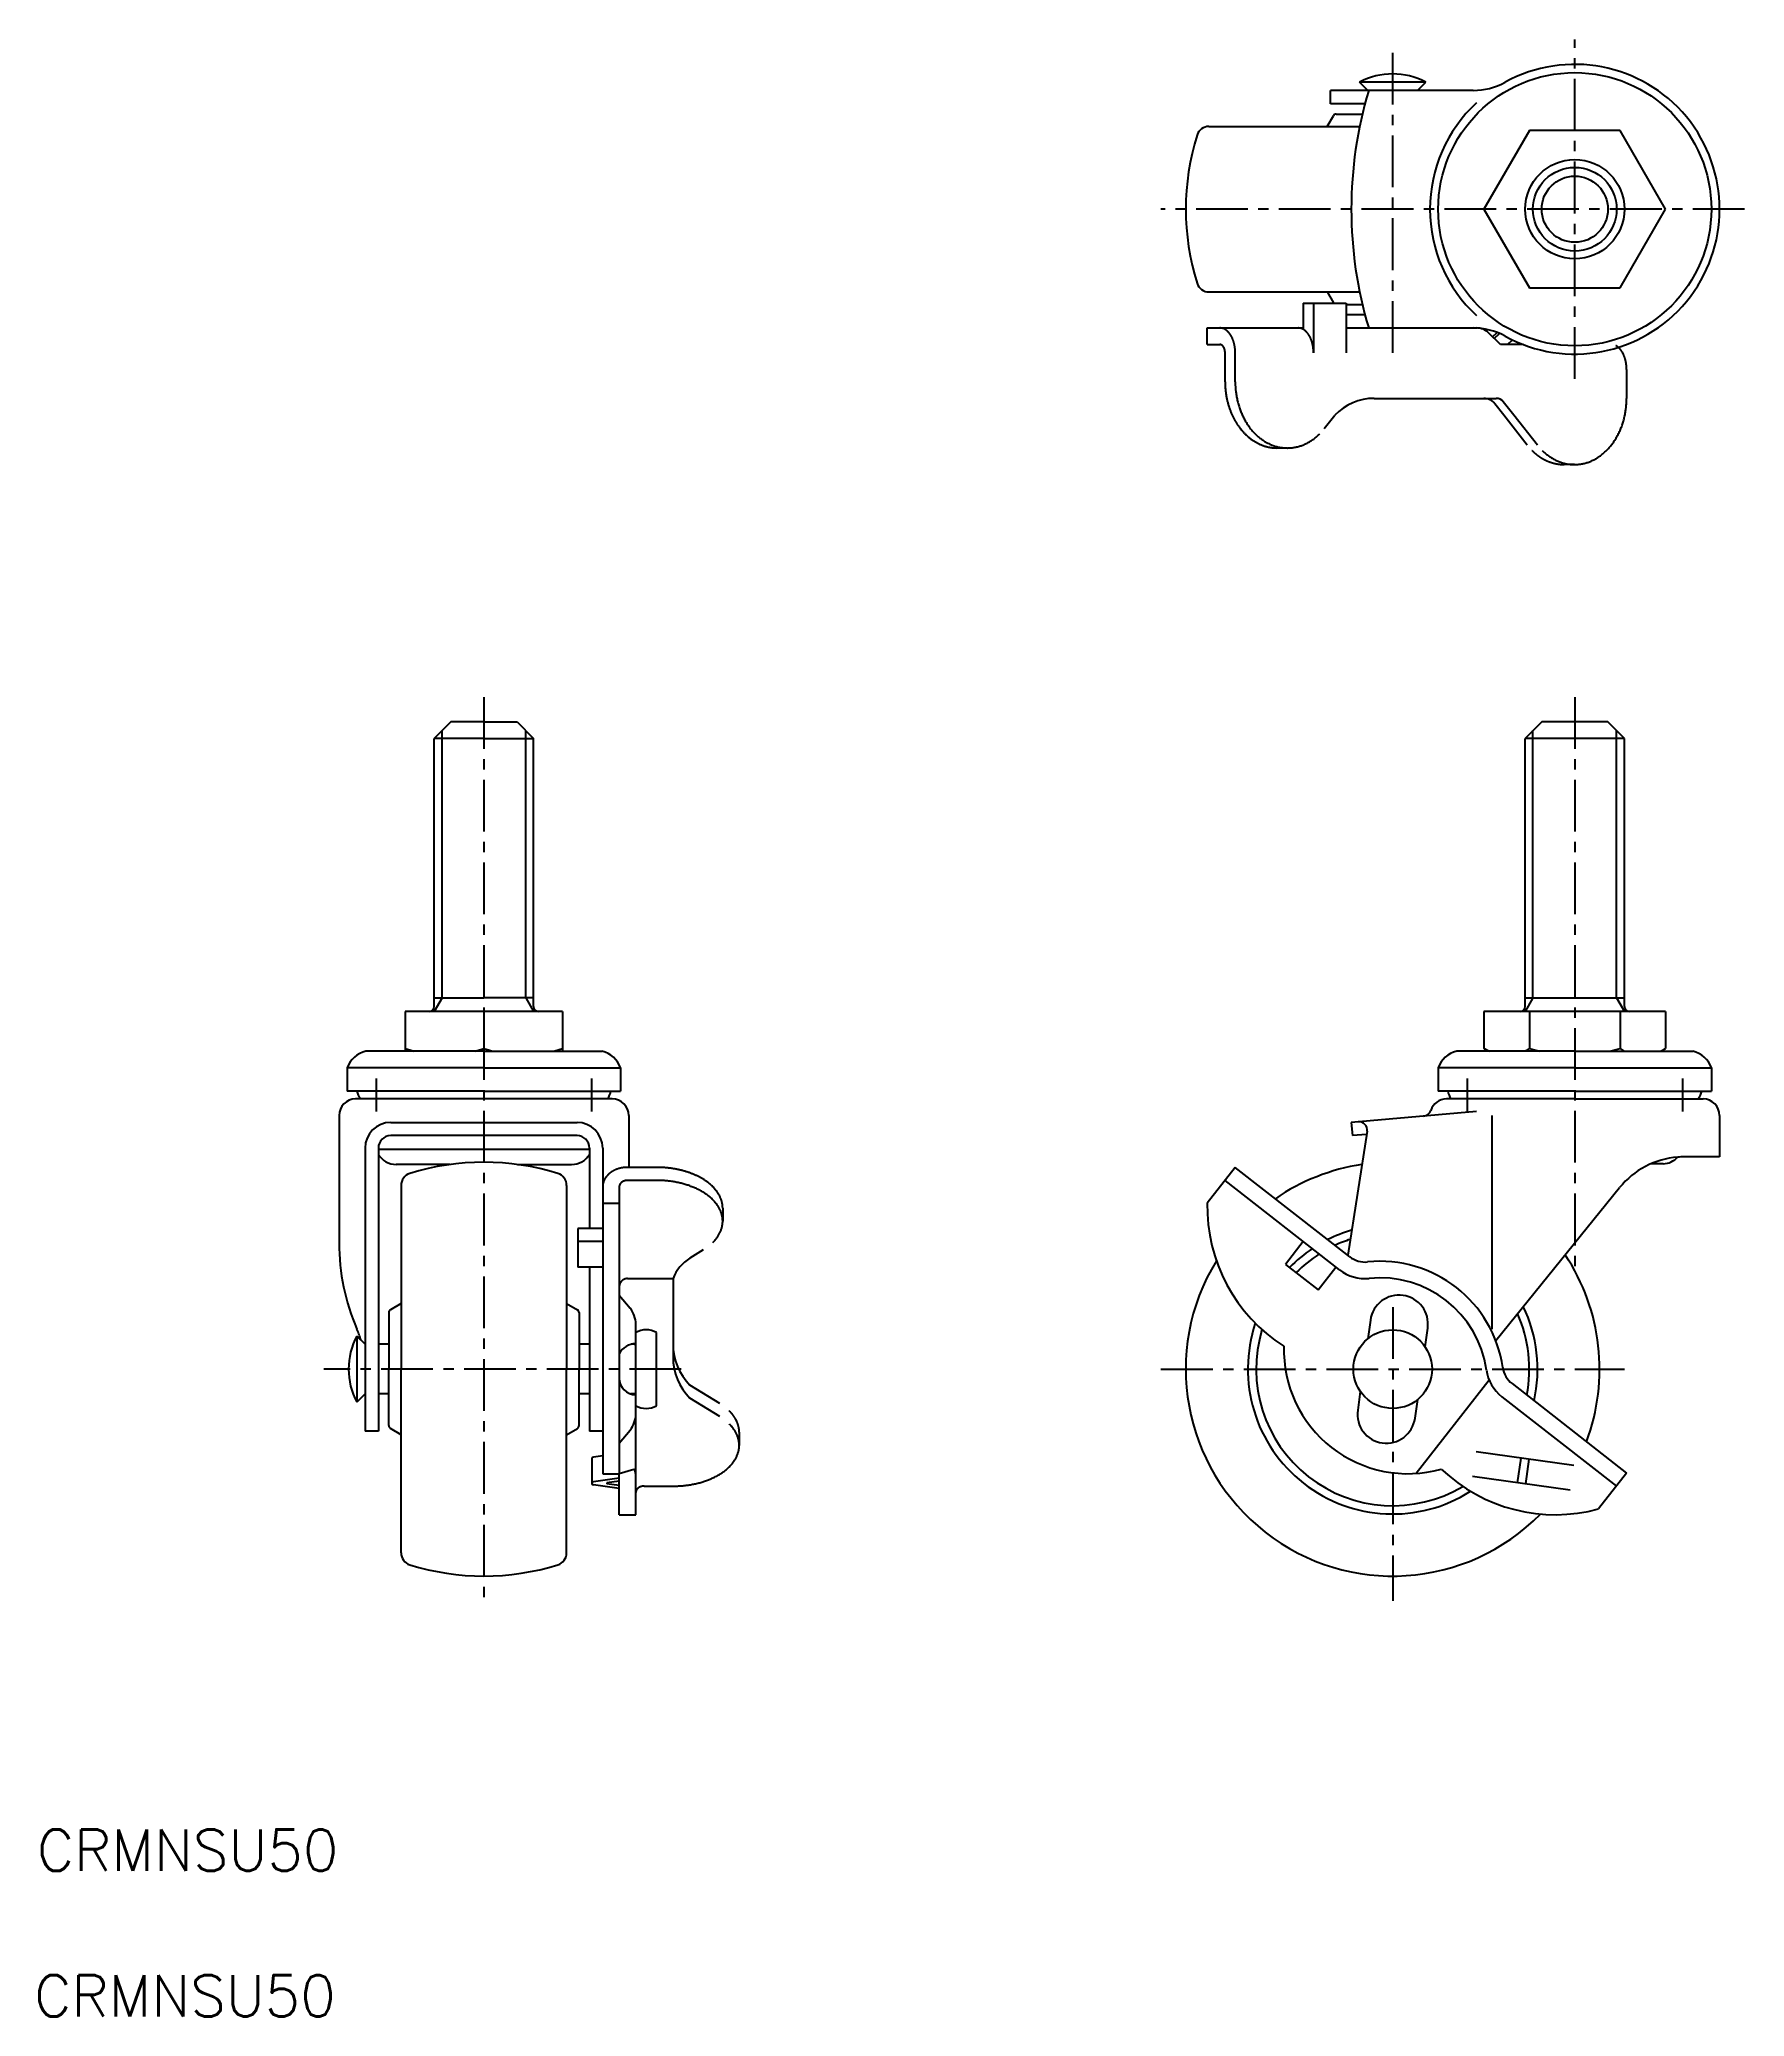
# Model space of a CAD drawing. Extents: x 0 to 206, y 5 to 244.
import ezdxf

# ---------------------------------------------------------------- set-up
doc = ezdxf.new("R2010")
doc.units = 0
doc.header["$LTSCALE"] = 5
doc.linetypes.add('CENTER', pattern=[2, 1.25, -0.25, 0.25, -0.25])
doc.layers.get('0').update_dxf_attribs({"linetype": 'CONTINUOUS'})
doc.layers.add('CENTER', color=1, linetype='CENTER')
doc.styles.get("Standard").update_dxf_attribs({"font": 'txt.shx'})

msp = doc.modelspace()

# ---------------------------------------------------------------- texts
for p in [(-0.355242, 22.309465), (-0.681127, 4.716343)]:
    msp.add_text('CRMNSU50', height=5).set_placement(p)

# ---------------------------------------------------------------- linework, layer by layer
at = {"color": 7, "linetype": 'CONTINUOUS'}
for p, q in [((155.949821, 235.814193), (155.949821, 237.414193)), ((173.172708, 237.414193), (155.949821, 237.414193)), ((160.449821, 237.414193), (159.449821, 238.414193)), ((167.449821, 238.414193), (159.449821, 238.414193)), ((166.449821, 237.414193), (167.449821, 238.414193)), ((167.450499, 238.41595), (167.453603, 238.412069)), ((167.453603, 238.412069), (167.450499, 238.409184)), ((155.527171, 233.064193), (156.277726, 234.364193)), ((160.102768, 235.814193), (155.949821, 235.814193)), ((156.624136, 234.564193), (159.790289, 234.564193)), ((141.24688, 233.064193), (159.460026, 233.064193)), ((179.964993, 232.564193), (174.480165, 223.064193)), ((190.934648, 232.564193), (179.964993, 232.564193)), ((196.419476, 223.064193), (190.934648, 232.564193)), ((174.480165, 223.064193), (179.964993, 213.564193)), ((190.934648, 213.564193), (196.419476, 223.064193)), ((141.24688, 213.064193), (159.460026, 213.064193)), ((155.527171, 213.064193), (156.277726, 211.764193)), ((179.964993, 213.564193), (190.934648, 213.564193)), ((152.651765, 211.714193), (152.651765, 208.54262)), ((152.651765, 211.714193), (157.823142, 211.714193)), ((153.883088, 211.714193), (153.883088, 205.714193)), ((157.823142, 211.714193), (157.823142, 205.714193)), ((157.823142, 211.564193), (159.790289, 211.564193)), ((160.102768, 210.314193), (157.823142, 210.314193)), ((141.040821, 206.714193), (141.040821, 208.714193)), ((141.040821, 208.714193), (152.651765, 208.714193)), ((157.823142, 208.714193), (173.606109, 208.714193)), ((176.464437, 206.714193), (175.005529, 208.143048)), ((175.503297, 207.655533), (176.056716, 208.176264)), ((175.707876, 207.455169), (176.347682, 208.057185)), ((141.040821, 206.714193), (142.579975, 206.714193)), ((143.195636, 202.214193), (143.195636, 205.714193)), ((144.426959, 202.214193), (144.426959, 205.714193)), ((179.21063, 206.714193), (176.464437, 206.714193)), ((177.329501, 206.714193), (177.918004, 207.267936)), ((191.707604, 203.714193), (191.707604, 200.214193)), ((161.197059, 200.214193), (175.939848, 200.214193)), ((176.872492, 198.163941), (175.801965, 199.552272)), ((178.103815, 198.163941), (176.800064, 199.799779)), ((155.188707, 196.557339), (156.454726, 198.163941)), ((179.714533, 194.557339), (176.872492, 198.163941)), ((180.945856, 194.557339), (178.103815, 198.163941)), ((150.731045, 194.214193), (149.499722, 194.214193)), ((185.403518, 192.214193), (184.172195, 192.214193)), ((49.648864, 161.127996), (47.648864, 159.127996)), ((53.648864, 161.127996), (49.648864, 161.127996)), ((53.648864, 161.127996), (57.648864, 161.127996)), ((57.648864, 161.127996), (59.648864, 159.127996)), ((181.449821, 161.127996), (179.449821, 159.127996)), ((189.449821, 161.127996), (181.449821, 161.127996)), ((191.449821, 159.127996), (189.449821, 161.127996)), ((53.648864, 159.127996), (47.648864, 159.127996)), ((47.648864, 126.727996), (47.648864, 159.127996)), ((53.648864, 159.127996), (59.648864, 159.127996)), ((59.648864, 126.727996), (59.648864, 159.127996)), ((191.449821, 159.127996), (179.449821, 159.127996)), ((179.449821, 126.727996), (179.449821, 159.127996)), ((191.449821, 126.727996), (191.449821, 159.127996)), ((47.648864, 127.768248), (53.648864, 127.768248)), ((59.648864, 127.768248), (53.648864, 127.768248)), ((179.449821, 127.768248), (191.449821, 127.768248)), ((44.148864, 126.127996), (44.148864, 121.327996)), ((63.148864, 126.127996), (44.148864, 126.127996)), ((53.648864, 126.127996), (53.648864, 121.327996)), ((63.148864, 126.127996), (63.148864, 121.327996)), ((174.480165, 126.127996), (174.480165, 121.676502)), ((196.419476, 126.127996), (174.480165, 126.127996)), ((179.969821, 126.127996), (179.969821, 121.676502)), ((190.929821, 126.127996), (190.929821, 121.676502)), ((196.419476, 126.127996), (196.419476, 121.676502)), ((53.648864, 121.327996), (39.398864, 121.327996)), ((53.648864, 121.327996), (67.898864, 121.327996)), ((185.449821, 121.327996), (171.199821, 121.327996)), ((175.083795, 121.327996), (174.480165, 121.676502)), ((185.449821, 121.327996), (199.699821, 121.327996)), ((195.815846, 121.327996), (196.419476, 121.676502)), ((53.648864, 119.327996), (37.148864, 119.327996)), ((37.148864, 119.327996), (37.148864, 116.527996)), ((53.648864, 119.327996), (70.148864, 119.327996)), ((70.148864, 119.327996), (70.148864, 116.527996)), ((185.449821, 119.327996), (168.949821, 119.327996)), ((168.949821, 119.327996), (168.949821, 116.527996)), ((185.449821, 119.327996), (201.949821, 119.327996)), ((201.949821, 119.327996), (201.949821, 116.527996)), ((53.648864, 116.527996), (37.148864, 116.527996)), ((69.148864, 115.565496), (38.148864, 115.565496)), ((53.648864, 116.527996), (70.148864, 116.527996)), ((185.449821, 116.527996), (168.949821, 116.527996)), ((185.449821, 115.565496), (169.949821, 115.565496)), ((185.449821, 116.527996), (201.949821, 116.527996)), ((185.449821, 115.565496), (200.949821, 115.565496)), ((36.148864, 113.565496), (36.148864, 98.175615)), ((42.398864, 112.734354), (64.898864, 112.734354)), ((71.148864, 113.565496), (71.148864, 107.305421)), ((173.570111, 114.057208), (158.449821, 112.734354)), ((158.449821, 112.734354), (158.58927, 111.140442)), ((175.433459, 113.565496), (175.433459, 87.771027)), ((202.949821, 113.565496), (202.949821, 108.565496)), ((64.898864, 111.140442), (42.398864, 111.140442)), ((160.355721, 111.656195), (158.013169, 96.690711)), ((160.298396, 111.289971), (158.58927, 111.140442)), ((39.298864, 109.634354), (39.298864, 75.425496)), ((40.898864, 109.640442), (40.898864, 75.425496)), ((66.398864, 109.447996), (40.898864, 109.447996)), ((41.113485, 108.565496), (40.898864, 108.565496)), ((49.57787, 107.647996), (43.048864, 107.647996)), ((57.719858, 107.647996), (64.248864, 107.647996)), ((66.398864, 108.565496), (66.184244, 108.565496)), ((66.398864, 109.640442), (66.398864, 99.917483)), ((67.998864, 109.634354), (67.998864, 70.289528)), ((196.132111, 107.729468), (194.630435, 107.729468)), ((202.949821, 108.565496), (198.633135, 108.565496)), ((43.648864, 105.128437), (43.648864, 82.925496)), ((63.648864, 105.128437), (63.648864, 82.925496)), ((74.498864, 107.305421), (70.998864, 107.305421)), ((74.498864, 105.729399), (70.998864, 105.729399)), ((144.426959, 107.305421), (141.040821, 102.971362)), ((157.025304, 94.924479), (143.195636, 105.729399)), ((158.256627, 96.5005), (144.426959, 107.305421)), ((67.998864, 102.971362), (69.998864, 102.971362)), ((69.998864, 104.941389), (69.998864, 70.289528)), ((175.896257, 86.377947), (190.861676, 104.8587)), ((82.498864, 102.380129), (82.498864, 100.804107)), ((64.998864, 99.917483), (64.998864, 95.263154)), ((67.998864, 99.917483), (64.998864, 99.917483)), ((67.998864, 98.341462), (64.998864, 98.341462)), ((152.651765, 98.341462), (150.49695, 95.583424)), ((80.155718, 97.3214), (78.549117, 96.332277)), ((150.49695, 95.583424), (154.437004, 92.505117)), ((67.998864, 95.263154), (64.998864, 95.263154)), ((66.398864, 95.263154), (66.398864, 75.425496)), ((70.998864, 93.864532), (76.498864, 93.864532)), ((76.498864, 93.890282), (76.498864, 84.364543)), ((76.498864, 93.890282), (76.498864, 84.364543)), ((154.437004, 92.505117), (156.591819, 95.263154)), ((43.648864, 90.848146), (42.348864, 90.09759)), ((63.648864, 90.848146), (64.948864, 90.09759)), ((69.998864, 91.87197), (71.311793, 90.282562)), ((42.148864, 89.75118), (42.148864, 82.925496)), ((65.148864, 89.75118), (65.148864, 82.925496)), ((160.749334, 88.859076), (160.43081, 86.592658)), ((38.298864, 86.925496), (38.298864, 78.925496)), ((39.298864, 85.925496), (38.298864, 86.925496)), ((71.998864, 65.338386), (71.998864, 88.37197)), ((74.498864, 78.510432), (74.498864, 87.340559)), ((167.362686, 85.618446), (167.681211, 87.884864)), ((42.148864, 85.925496), (40.898864, 85.925496)), ((66.398864, 85.925496), (65.148864, 85.925496)), ((71.798864, 85.925496), (71.441328, 85.925496)), ((42.148864, 76.099812), (42.148864, 82.925496)), ((43.648864, 60.722555), (43.648864, 82.925496)), ((63.648864, 60.722555), (63.648864, 82.925496)), ((65.148864, 76.099812), (65.148864, 82.925496)), ((175.110909, 81.608316), (166.293608, 70.322685)), ((39.298864, 79.925496), (38.298864, 78.925496)), ((42.148864, 79.925496), (40.898864, 79.925496)), ((66.398864, 79.925496), (65.148864, 79.925496)), ((71.798864, 79.925496), (71.374362, 79.925496)), ((82.155718, 78.773731), (78.549117, 80.994177)), ((82.155718, 77.19771), (78.549117, 79.418156)), ((159.536955, 80.232546), (159.21843, 77.966127)), ((166.150307, 76.991916), (166.468831, 79.258334)), ((176.646613, 79.594632), (190.476281, 68.789711)), ((177.877936, 81.170653), (191.707604, 70.365732)), ((40.898864, 75.425496), (39.298864, 75.425496)), ((43.648864, 75.002846), (42.348864, 75.753401)), ((63.648864, 75.002846), (64.948864, 75.753401)), ((67.998864, 75.425496), (66.398864, 75.425496)), ((67.998864, 75.425496), (66.398864, 75.425496)), ((69.998864, 73.979021), (71.311793, 75.56843)), ((84.498864, 75.291024), (84.498864, 73.715003)), ((66.698864, 72.097668), (66.698864, 69.126864)), ((67.998864, 72.45227), (66.871367, 72.295769)), ((185.315842, 71.268893), (173.521749, 72.926444)), ((178.923661, 72.167255), (178.506142, 69.196451)), ((179.913929, 72.028082), (179.49641, 69.057278)), ((69.998864, 69.759074), (66.871367, 69.324965)), ((67.998864, 70.289528), (69.998864, 70.289528)), ((69.998864, 69.404657), (68.498864, 69.196451)), ((69.998864, 70.213545), (69.898243, 70.289528)), ((69.998864, 70.322685), (71.768864, 70.840311)), ((69.998864, 65.338386), (69.998864, 70.213545)), ((184.898322, 68.298088), (173.10423, 69.95564)), ((191.707604, 70.365732), (188.321466, 66.031673)), ((69.998864, 68.494654), (66.871367, 68.928764)), ((68.498864, 69.196451), (68.498864, 69.057278)), ((69.998864, 68.849072), (68.498864, 69.057278)), ((72.998864, 68.789711), (76.498864, 68.789711)), ((69.998864, 65.338386), (71.998864, 65.338386))]:
    msp.add_line(p, q, dxfattribs=at)
at = {"color": 3, "linetype": 'CONTINUOUS'}
for p, q in [((48.595864, 127.768248), (48.595864, 160.074996)), ((58.701864, 127.768248), (58.701864, 160.074996)), ((180.396821, 127.768248), (180.396821, 160.074996)), ((190.502821, 127.768248), (190.502821, 160.074996)), ((48.595864, 127.768248), (47.648864, 126.127996)), ((58.701864, 127.768248), (59.648864, 126.127996)), ((180.396821, 127.768248), (179.449821, 126.127996)), ((190.502821, 127.768248), (191.449821, 126.127996))]:
    msp.add_line(p, q, dxfattribs=at)
at = {"color": 7, "linetype": 'CONTINUOUS'}
for points in [[(144.427, 205.714, 0), (144.427, 205.751, 0), (144.426, 205.788, 0), (144.426, 205.825, 0), (144.425, 205.861, 0), (144.423, 205.898, 0), (144.422, 205.935, 0), (144.42, 205.972, 0), (144.418, 206.008, 0), (144.416, 206.045, 0), (144.413, 206.081, 0), (144.41, 206.118, 0), (144.407, 206.154, 0), (144.404, 206.191, 0), (144.4, 206.227, 0), (144.396, 206.263, 0), (144.391, 206.299, 0), (144.387, 206.336, 0), (144.382, 206.371, 0), (144.377, 206.407, 0), (144.372, 206.443, 0), (144.366, 206.479, 0), (144.36, 206.514, 0), (144.354, 206.55, 0), (144.347, 206.585, 0), (144.341, 206.62, 0), (144.334, 206.655, 0), (144.326, 206.69, 0), (144.319, 206.725, 0), (144.311, 206.759, 0), (144.303, 206.794, 0), (144.295, 206.828, 0), (144.286, 206.862, 0), (144.278, 206.896, 0), (144.269, 206.93, 0), (144.259, 206.963, 0), (144.25, 206.997, 0), (144.24, 207.03, 0), (144.23, 207.063, 0), (144.219, 207.096, 0), (144.209, 207.128, 0), (144.198, 207.161, 0), (144.187, 207.193, 0), (144.176, 207.225, 0), (144.164, 207.257, 0), (144.152, 207.288, 0), (144.14, 207.319, 0), (144.128, 207.35, 0), (144.116, 207.381, 0), (144.103, 207.411, 0), (144.09, 207.442, 0), (144.077, 207.472, 0), (144.063, 207.501, 0), (144.05, 207.531, 0), (144.036, 207.56, 0), (144.022, 207.589, 0), (144.008, 207.617, 0), (143.993, 207.646, 0), (143.979, 207.674, 0), (143.964, 207.701, 0), (143.948, 207.729, 0), (143.933, 207.756, 0), (143.918, 207.783, 0), (143.902, 207.809, 0), (143.886, 207.836, 0), (143.87, 207.861, 0), (143.854, 207.887, 0), (143.837, 207.912, 0), (143.82, 207.937, 0), (143.803, 207.962, 0), (143.786, 207.986, 0), (143.769, 208.01, 0), (143.752, 208.033, 0), (143.734, 208.056, 0), (143.716, 208.079, 0), (143.698, 208.102, 0), (143.68, 208.124, 0), (143.662, 208.146, 0), (143.643, 208.167, 0), (143.625, 208.188, 0), (143.606, 208.209, 0), (143.587, 208.229, 0), (143.568, 208.249, 0), (143.549, 208.268, 0), (143.53, 208.287, 0), (143.51, 208.306, 0), (143.49, 208.324, 0), (143.471, 208.342, 0), (143.451, 208.36, 0), (143.431, 208.377, 0), (143.41, 208.394, 0), (143.39, 208.41, 0), (143.37, 208.426, 0), (143.349, 208.442, 0), (143.328, 208.457, 0), (143.308, 208.472, 0), (143.287, 208.486, 0), (143.266, 208.5, 0), (143.245, 208.513, 0), (143.223, 208.526, 0), (143.202, 208.539, 0), (143.181, 208.551, 0), (143.159, 208.563, 0), (143.138, 208.574, 0), (143.116, 208.585, 0), (143.094, 208.595, 0), (143.073, 208.606, 0), (143.051, 208.615, 0), (143.029, 208.624, 0), (143.007, 208.633, 0), (142.985, 208.641, 0), (142.963, 208.649, 0), (142.94, 208.657, 0), (142.918, 208.664, 0), (142.896, 208.67, 0), (142.873, 208.676, 0), (142.851, 208.682, 0), (142.829, 208.687, 0), (142.806, 208.692, 0), (142.784, 208.696, 0), (142.761, 208.7, 0), (142.738, 208.703, 0), (142.716, 208.706, 0), (142.693, 208.709, 0), (142.671, 208.711, 0), (142.648, 208.712, 0), (142.625, 208.713, 0), (142.603, 208.714, 0), (142.58, 208.714, 0)], [(153.883, 205.714, 0), (153.883, 205.751, 0), (153.883, 205.788, 0), (153.882, 205.825, 0), (153.881, 205.861, 0), (153.88, 205.898, 0), (153.878, 205.935, 0), (153.876, 205.972, 0), (153.874, 206.008, 0), (153.872, 206.045, 0), (153.869, 206.081, 0), (153.866, 206.118, 0), (153.863, 206.154, 0), (153.86, 206.191, 0), (153.856, 206.227, 0), (153.852, 206.263, 0), (153.848, 206.299, 0), (153.843, 206.336, 0), (153.838, 206.371, 0), (153.833, 206.407, 0), (153.828, 206.443, 0), (153.822, 206.479, 0), (153.816, 206.514, 0), (153.81, 206.55, 0), (153.804, 206.585, 0), (153.797, 206.62, 0), (153.79, 206.655, 0), (153.783, 206.69, 0), (153.775, 206.725, 0), (153.767, 206.759, 0), (153.759, 206.794, 0), (153.751, 206.828, 0), (153.742, 206.862, 0), (153.734, 206.896, 0), (153.725, 206.93, 0), (153.715, 206.963, 0), (153.706, 206.997, 0), (153.696, 207.03, 0), (153.686, 207.063, 0), (153.676, 207.096, 0), (153.665, 207.128, 0), (153.654, 207.161, 0), (153.643, 207.193, 0), (153.632, 207.225, 0), (153.62, 207.257, 0), (153.609, 207.288, 0), (153.597, 207.319, 0), (153.584, 207.35, 0), (153.572, 207.381, 0), (153.559, 207.411, 0), (153.546, 207.442, 0), (153.533, 207.472, 0), (153.52, 207.501, 0), (153.506, 207.531, 0), (153.492, 207.56, 0), (153.478, 207.589, 0), (153.464, 207.617, 0), (153.449, 207.646, 0), (153.435, 207.674, 0), (153.42, 207.701, 0), (153.405, 207.729, 0), (153.389, 207.756, 0), (153.374, 207.783, 0), (153.358, 207.809, 0), (153.342, 207.836, 0), (153.326, 207.861, 0), (153.31, 207.887, 0), (153.293, 207.912, 0), (153.276, 207.937, 0), (153.26, 207.962, 0), (153.243, 207.986, 0), (153.225, 208.01, 0), (153.208, 208.033, 0), (153.19, 208.056, 0), (153.172, 208.079, 0), (153.154, 208.102, 0), (153.136, 208.124, 0), (153.118, 208.146, 0), (153.1, 208.167, 0), (153.081, 208.188, 0), (153.062, 208.209, 0), (153.043, 208.229, 0), (153.024, 208.249, 0), (153.005, 208.268, 0), (152.986, 208.287, 0), (152.966, 208.306, 0), (152.946, 208.324, 0), (152.927, 208.342, 0), (152.907, 208.36, 0), (152.887, 208.377, 0), (152.867, 208.394, 0), (152.846, 208.41, 0), (152.826, 208.426, 0), (152.805, 208.442, 0), (152.785, 208.457, 0), (152.764, 208.472, 0), (152.743, 208.486, 0), (152.722, 208.5, 0), (152.701, 208.513, 0), (152.68, 208.526, 0), (152.658, 208.539, 0), (152.637, 208.551, 0), (152.615, 208.563, 0), (152.594, 208.574, 0), (152.572, 208.585, 0), (152.551, 208.595, 0), (152.529, 208.606, 0), (152.507, 208.615, 0), (152.485, 208.624, 0), (152.463, 208.633, 0), (152.441, 208.641, 0), (152.419, 208.649, 0), (152.396, 208.657, 0), (152.374, 208.664, 0), (152.352, 208.67, 0), (152.33, 208.676, 0), (152.307, 208.682, 0), (152.285, 208.687, 0), (152.262, 208.692, 0), (152.24, 208.696, 0), (152.217, 208.7, 0), (152.195, 208.703, 0), (152.172, 208.706, 0), (152.149, 208.709, 0), (152.127, 208.711, 0), (152.104, 208.712, 0), (152.081, 208.713, 0), (152.059, 208.714, 0), (152.036, 208.714, 0)], [(143.196, 205.714, 0), (143.196, 205.726, 0), (143.195, 205.739, 0), (143.195, 205.751, 0), (143.195, 205.763, 0), (143.194, 205.776, 0), (143.194, 205.788, 0), (143.193, 205.8, 0), (143.193, 205.812, 0), (143.192, 205.824, 0), (143.191, 205.837, 0), (143.19, 205.849, 0), (143.189, 205.861, 0), (143.188, 205.873, 0), (143.187, 205.885, 0), (143.185, 205.897, 0), (143.184, 205.909, 0), (143.182, 205.921, 0), (143.181, 205.933, 0), (143.179, 205.945, 0), (143.177, 205.957, 0), (143.175, 205.969, 0), (143.173, 205.981, 0), (143.171, 205.993, 0), (143.169, 206.004, 0), (143.167, 206.016, 0), (143.165, 206.028, 0), (143.162, 206.04, 0), (143.16, 206.051, 0), (143.157, 206.063, 0), (143.154, 206.074, 0), (143.152, 206.086, 0), (143.149, 206.097, 0), (143.146, 206.108, 0), (143.143, 206.119, 0), (143.14, 206.131, 0), (143.137, 206.142, 0), (143.133, 206.153, 0), (143.13, 206.164, 0), (143.126, 206.175, 0), (143.123, 206.186, 0), (143.119, 206.196, 0), (143.116, 206.207, 0), (143.112, 206.218, 0), (143.108, 206.228, 0), (143.104, 206.239, 0), (143.1, 206.249, 0), (143.096, 206.26, 0), (143.092, 206.27, 0), (143.088, 206.28, 0), (143.083, 206.29, 0), (143.079, 206.3, 0), (143.074, 206.31, 0), (143.07, 206.32, 0), (143.065, 206.329, 0), (143.061, 206.339, 0), (143.056, 206.349, 0), (143.051, 206.358, 0), (143.046, 206.367, 0), (143.041, 206.377, 0), (143.036, 206.386, 0), (143.031, 206.395, 0), (143.026, 206.404, 0), (143.021, 206.413, 0), (143.015, 206.421, 0), (143.01, 206.43, 0), (143.004, 206.438, 0), (142.999, 206.447, 0), (142.993, 206.455, 0), (142.988, 206.463, 0), (142.982, 206.471, 0), (142.976, 206.479, 0), (142.971, 206.487, 0), (142.965, 206.495, 0), (142.959, 206.503, 0), (142.953, 206.51, 0), (142.947, 206.517, 0), (142.941, 206.525, 0), (142.934, 206.532, 0), (142.928, 206.539, 0), (142.922, 206.546, 0), (142.916, 206.552, 0), (142.909, 206.559, 0), (142.903, 206.566, 0), (142.896, 206.572, 0), (142.89, 206.578, 0), (142.883, 206.584, 0), (142.877, 206.59, 0), (142.87, 206.596, 0), (142.864, 206.602, 0), (142.857, 206.607, 0), (142.85, 206.613, 0), (142.843, 206.618, 0), (142.836, 206.623, 0), (142.829, 206.628, 0), (142.823, 206.633, 0), (142.816, 206.638, 0), (142.809, 206.643, 0), (142.802, 206.647, 0), (142.794, 206.652, 0), (142.787, 206.656, 0), (142.78, 206.66, 0), (142.773, 206.664, 0), (142.766, 206.667, 0), (142.759, 206.671, 0), (142.751, 206.675, 0), (142.744, 206.678, 0), (142.737, 206.681, 0), (142.73, 206.684, 0), (142.722, 206.687, 0), (142.715, 206.69, 0), (142.707, 206.693, 0), (142.7, 206.695, 0), (142.693, 206.697, 0), (142.685, 206.699, 0), (142.678, 206.701, 0), (142.67, 206.703, 0), (142.663, 206.705, 0), (142.655, 206.707, 0), (142.648, 206.708, 0), (142.64, 206.709, 0), (142.633, 206.711, 0), (142.625, 206.711, 0), (142.618, 206.712, 0), (142.61, 206.713, 0), (142.603, 206.714, 0), (142.595, 206.714, 0), (142.588, 206.714, 0), (142.58, 206.714, 0)], [(191.708, 203.714, 0), (191.708, 203.744, 0), (191.707, 203.773, 0), (191.707, 203.803, 0), (191.706, 203.832, 0), (191.705, 203.862, 0), (191.704, 203.891, 0), (191.703, 203.921, 0), (191.702, 203.95, 0), (191.7, 203.98, 0), (191.699, 204.009, 0), (191.697, 204.039, 0), (191.695, 204.068, 0), (191.692, 204.097, 0), (191.69, 204.126, 0), (191.687, 204.156, 0), (191.685, 204.185, 0), (191.682, 204.214, 0), (191.679, 204.243, 0), (191.675, 204.272, 0), (191.672, 204.301, 0), (191.668, 204.33, 0), (191.664, 204.359, 0), (191.66, 204.388, 0), (191.656, 204.417, 0), (191.652, 204.445, 0), (191.647, 204.474, 0), (191.643, 204.502, 0), (191.638, 204.531, 0), (191.633, 204.559, 0), (191.628, 204.588, 0), (191.622, 204.616, 0), (191.617, 204.644, 0), (191.611, 204.672, 0), (191.605, 204.7, 0), (191.599, 204.728, 0), (191.593, 204.756, 0), (191.586, 204.783, 0), (191.58, 204.811, 0), (191.573, 204.838, 0), (191.566, 204.865, 0), (191.559, 204.893, 0), (191.552, 204.92, 0), (191.544, 204.947, 0), (191.537, 204.974, 0), (191.529, 205, 0), (191.521, 205.027, 0), (191.513, 205.054, 0), (191.505, 205.08, 0), (191.497, 205.106, 0), (191.488, 205.132, 0), (191.48, 205.158, 0), (191.471, 205.184, 0), (191.462, 205.21, 0), (191.453, 205.235, 0), (191.443, 205.261, 0), (191.434, 205.286, 0), (191.424, 205.311, 0), (191.414, 205.336, 0), (191.405, 205.361, 0), (191.395, 205.385, 0), (191.384, 205.41, 0), (191.374, 205.434, 0), (191.363, 205.458, 0), (191.353, 205.482, 0), (191.342, 205.506, 0), (191.331, 205.529, 0), (191.32, 205.553, 0), (191.309, 205.576, 0), (191.297, 205.599, 0), (191.286, 205.622, 0), (191.274, 205.645, 0), (191.263, 205.667, 0), (191.251, 205.69, 0), (191.239, 205.712, 0), (191.226, 205.734, 0), (191.214, 205.756, 0), (191.202, 205.777, 0), (191.189, 205.798, 0), (191.176, 205.82, 0), (191.164, 205.84, 0), (191.151, 205.861, 0), (191.138, 205.882, 0), (191.124, 205.902, 0), (191.111, 205.922, 0), (191.098, 205.942, 0), (191.084, 205.962, 0), (191.07, 205.981, 0), (191.057, 206, 0), (191.043, 206.019, 0), (191.029, 206.038, 0), (191.014, 206.057, 0), (191, 206.075, 0), (190.986, 206.093, 0), (190.971, 206.111, 0), (190.957, 206.129, 0), (190.942, 206.146, 0), (190.927, 206.163, 0), (190.912, 206.18, 0), (190.897, 206.197, 0), (190.882, 206.213, 0), (190.867, 206.23, 0), (190.852, 206.246, 0), (190.836, 206.261, 0), (190.821, 206.277, 0), (190.805, 206.292, 0), (190.79, 206.307, 0), (190.774, 206.322, 0), (190.758, 206.336, 0), (190.742, 206.351, 0), (190.726, 206.365, 0), (190.71, 206.378, 0), (190.694, 206.392, 0), (190.677, 206.405, 0), (190.661, 206.418, 0), (190.645, 206.43, 0), (190.628, 206.443, 0), (190.612, 206.455, 0), (190.595, 206.467, 0), (190.578, 206.479, 0), (190.561, 206.49, 0), (190.545, 206.501, 0), (190.528, 206.512, 0), (190.511, 206.522, 0), (190.494, 206.533, 0), (190.476, 206.543, 0), (190.459, 206.552, 0), (190.442, 206.562, 0), (190.425, 206.571, 0)], [(143.196, 202.214, 0), (143.196, 202.116, 0), (143.198, 202.018, 0), (143.2, 201.92, 0), (143.203, 201.822, 0), (143.207, 201.724, 0), (143.213, 201.626, 0), (143.219, 201.528, 0), (143.226, 201.43, 0), (143.234, 201.332, 0), (143.243, 201.235, 0), (143.253, 201.138, 0), (143.264, 201.04, 0), (143.276, 200.943, 0), (143.288, 200.846, 0), (143.302, 200.75, 0), (143.317, 200.653, 0), (143.332, 200.557, 0), (143.349, 200.461, 0), (143.366, 200.366, 0), (143.385, 200.27, 0), (143.404, 200.175, 0), (143.424, 200.08, 0), (143.445, 199.986, 0), (143.467, 199.892, 0), (143.49, 199.798, 0), (143.514, 199.705, 0), (143.539, 199.612, 0), (143.564, 199.519, 0), (143.591, 199.427, 0), (143.618, 199.335, 0), (143.646, 199.244, 0), (143.676, 199.153, 0), (143.706, 199.062, 0), (143.736, 198.972, 0), (143.768, 198.883, 0), (143.801, 198.794, 0), (143.834, 198.705, 0), (143.869, 198.617, 0), (143.904, 198.53, 0), (143.94, 198.443, 0), (143.977, 198.357, 0), (144.015, 198.271, 0), (144.053, 198.186, 0), (144.093, 198.101, 0), (144.133, 198.017, 0), (144.174, 197.934, 0), (144.215, 197.852, 0), (144.258, 197.77, 0), (144.301, 197.688, 0), (144.346, 197.608, 0), (144.391, 197.528, 0), (144.436, 197.449, 0), (144.483, 197.37, 0), (144.53, 197.292, 0), (144.578, 197.215, 0), (144.627, 197.139, 0), (144.676, 197.064, 0), (144.726, 196.989, 0), (144.777, 196.915, 0), (144.829, 196.842, 0), (144.881, 196.769, 0), (144.934, 196.698, 0), (144.988, 196.627, 0), (145.042, 196.557, 0), (145.097, 196.488, 0), (145.153, 196.42, 0), (145.209, 196.353, 0), (145.266, 196.287, 0), (145.324, 196.221, 0), (145.382, 196.157, 0), (145.441, 196.093, 0), (145.5, 196.03, 0), (145.561, 195.968, 0), (145.621, 195.907, 0), (145.683, 195.847, 0), (145.744, 195.789, 0), (145.807, 195.731, 0), (145.87, 195.674, 0), (145.933, 195.617, 0), (145.997, 195.562, 0), (146.062, 195.508, 0), (146.127, 195.455, 0), (146.193, 195.403, 0), (146.259, 195.352, 0), (146.325, 195.302, 0), (146.392, 195.253, 0), (146.46, 195.206, 0), (146.528, 195.159, 0), (146.596, 195.113, 0), (146.665, 195.068, 0), (146.735, 195.025, 0), (146.804, 194.982, 0), (146.875, 194.941, 0), (146.945, 194.901, 0), (147.016, 194.861, 0), (147.087, 194.823, 0), (147.159, 194.786, 0), (147.231, 194.75, 0), (147.303, 194.715, 0), (147.376, 194.682, 0), (147.449, 194.649, 0), (147.522, 194.618, 0), (147.596, 194.588, 0), (147.67, 194.559, 0), (147.744, 194.531, 0), (147.818, 194.504, 0), (147.893, 194.478, 0), (147.968, 194.454, 0), (148.043, 194.431, 0), (148.118, 194.409, 0), (148.194, 194.388, 0), (148.27, 194.368, 0), (148.346, 194.349, 0), (148.422, 194.332, 0), (148.498, 194.316, 0), (148.575, 194.301, 0), (148.651, 194.287, 0), (148.728, 194.274, 0), (148.805, 194.263, 0), (148.882, 194.253, 0), (148.959, 194.244, 0), (149.036, 194.236, 0), (149.113, 194.229, 0), (149.19, 194.224, 0), (149.268, 194.22, 0), (149.345, 194.217, 0), (149.422, 194.215, 0), (149.5, 194.214, 0)], [(144.427, 202.214, 0), (144.428, 202.074, 0), (144.431, 201.934, 0), (144.436, 201.795, 0), (144.442, 201.655, 0), (144.451, 201.516, 0), (144.462, 201.376, 0), (144.474, 201.237, 0), (144.489, 201.099, 0), (144.505, 200.96, 0), (144.523, 200.822, 0), (144.543, 200.685, 0), (144.565, 200.548, 0), (144.589, 200.411, 0), (144.615, 200.275, 0), (144.643, 200.14, 0), (144.672, 200.005, 0), (144.703, 199.871, 0), (144.737, 199.738, 0), (144.772, 199.605, 0), (144.809, 199.473, 0), (144.847, 199.342, 0), (144.888, 199.212, 0), (144.93, 199.083, 0), (144.974, 198.955, 0), (145.02, 198.827, 0), (145.067, 198.701, 0), (145.117, 198.576, 0), (145.168, 198.452, 0), (145.22, 198.329, 0), (145.275, 198.207, 0), (145.331, 198.087, 0), (145.388, 197.968, 0), (145.448, 197.85, 0), (145.509, 197.733, 0), (145.571, 197.618, 0), (145.635, 197.504, 0), (145.701, 197.392, 0), (145.768, 197.281, 0), (145.837, 197.172, 0), (145.907, 197.064, 0), (145.979, 196.958, 0), (146.052, 196.853, 0), (146.127, 196.75, 0), (146.203, 196.649, 0), (146.28, 196.549, 0), (146.359, 196.451, 0), (146.439, 196.355, 0), (146.52, 196.261, 0), (146.603, 196.168, 0), (146.687, 196.077, 0), (146.772, 195.989, 0), (146.858, 195.902, 0), (146.946, 195.817, 0), (147.035, 195.734, 0), (147.124, 195.653, 0), (147.215, 195.574, 0), (147.307, 195.497, 0), (147.4, 195.422, 0), (147.495, 195.349, 0), (147.59, 195.278, 0), (147.686, 195.21, 0), (147.783, 195.143, 0), (147.881, 195.079, 0), (147.979, 195.017, 0), (148.079, 194.957, 0), (148.179, 194.899, 0), (148.28, 194.843, 0), (148.382, 194.79, 0), (148.485, 194.739, 0), (148.588, 194.69, 0), (148.692, 194.644, 0), (148.797, 194.6, 0), (148.902, 194.558, 0), (149.008, 194.519, 0), (149.114, 194.482, 0), (149.221, 194.447, 0), (149.328, 194.415, 0), (149.436, 194.385, 0), (149.544, 194.357, 0), (149.653, 194.332, 0), (149.761, 194.309, 0), (149.87, 194.289, 0), (149.98, 194.271, 0), (150.089, 194.256, 0), (150.199, 194.243, 0), (150.309, 194.232, 0), (150.419, 194.224, 0), (150.529, 194.218, 0), (150.639, 194.215, 0), (150.749, 194.214, 0), (150.86, 194.216, 0), (150.97, 194.22, 0), (151.08, 194.226, 0), (151.19, 194.235, 0), (151.3, 194.247, 0), (151.41, 194.261, 0), (151.519, 194.277, 0), (151.628, 194.296, 0), (151.737, 194.317, 0), (151.846, 194.34, 0), (151.954, 194.366, 0), (152.062, 194.395, 0), (152.17, 194.425, 0), (152.277, 194.458, 0), (152.383, 194.494, 0), (152.49, 194.532, 0), (152.595, 194.572, 0), (152.7, 194.614, 0), (152.805, 194.659, 0), (152.908, 194.706, 0), (153.011, 194.756, 0), (153.114, 194.808, 0), (153.216, 194.862, 0), (153.316, 194.918, 0), (153.417, 194.976, 0), (153.516, 195.037, 0), (153.614, 195.1, 0), (153.712, 195.165, 0), (153.809, 195.232, 0), (153.904, 195.302, 0), (153.999, 195.373, 0), (154.093, 195.447, 0), (154.186, 195.522, 0), (154.277, 195.6, 0), (154.368, 195.68, 0), (154.457, 195.761, 0), (154.546, 195.845, 0), (154.633, 195.931, 0)], [(181.502, 193.931, 0), (181.589, 193.845, 0), (181.677, 193.761, 0), (181.767, 193.68, 0), (181.857, 193.6, 0), (181.949, 193.522, 0), (182.042, 193.447, 0), (182.135, 193.373, 0), (182.23, 193.302, 0), (182.326, 193.232, 0), (182.423, 193.165, 0), (182.52, 193.1, 0), (182.619, 193.037, 0), (182.718, 192.976, 0), (182.818, 192.918, 0), (182.919, 192.862, 0), (183.021, 192.808, 0), (183.123, 192.756, 0), (183.226, 192.706, 0), (183.33, 192.659, 0), (183.434, 192.614, 0), (183.539, 192.572, 0), (183.645, 192.532, 0), (183.751, 192.494, 0), (183.858, 192.458, 0), (183.965, 192.425, 0), (184.072, 192.395, 0), (184.18, 192.366, 0), (184.289, 192.34, 0), (184.397, 192.317, 0), (184.506, 192.296, 0), (184.616, 192.277, 0), (184.725, 192.261, 0), (184.835, 192.247, 0), (184.945, 192.235, 0), (185.055, 192.226, 0), (185.165, 192.22, 0), (185.275, 192.216, 0), (185.385, 192.214, 0), (185.495, 192.215, 0), (185.605, 192.218, 0), (185.716, 192.224, 0), (185.826, 192.232, 0), (185.936, 192.243, 0), (186.045, 192.256, 0), (186.155, 192.271, 0), (186.264, 192.289, 0), (186.373, 192.309, 0), (186.482, 192.332, 0), (186.59, 192.357, 0), (186.699, 192.385, 0), (186.806, 192.415, 0), (186.913, 192.447, 0), (187.02, 192.482, 0), (187.127, 192.519, 0), (187.232, 192.558, 0), (187.338, 192.6, 0), (187.442, 192.644, 0), (187.546, 192.69, 0), (187.649, 192.739, 0), (187.752, 192.79, 0), (187.854, 192.843, 0), (187.955, 192.899, 0), (188.056, 192.957, 0), (188.155, 193.017, 0), (188.254, 193.079, 0), (188.352, 193.143, 0), (188.449, 193.21, 0), (188.545, 193.278, 0), (188.64, 193.349, 0), (188.734, 193.422, 0), (188.827, 193.497, 0), (188.919, 193.574, 0), (189.01, 193.653, 0), (189.1, 193.734, 0), (189.189, 193.817, 0), (189.276, 193.902, 0), (189.363, 193.989, 0), (189.448, 194.077, 0), (189.532, 194.168, 0), (189.614, 194.261, 0), (189.696, 194.355, 0), (189.776, 194.451, 0), (189.855, 194.549, 0), (189.932, 194.649, 0), (190.008, 194.75, 0), (190.083, 194.853, 0), (190.156, 194.958, 0), (190.227, 195.064, 0), (190.298, 195.172, 0), (190.366, 195.281, 0), (190.434, 195.392, 0), (190.499, 195.504, 0), (190.563, 195.618, 0), (190.626, 195.733, 0), (190.687, 195.85, 0), (190.746, 195.968, 0), (190.804, 196.087, 0), (190.86, 196.207, 0), (190.914, 196.329, 0), (190.967, 196.452, 0), (191.018, 196.576, 0), (191.067, 196.701, 0), (191.115, 196.827, 0), (191.161, 196.955, 0), (191.205, 197.083, 0), (191.247, 197.212, 0), (191.287, 197.342, 0), (191.326, 197.473, 0), (191.363, 197.605, 0), (191.398, 197.738, 0), (191.431, 197.871, 0), (191.462, 198.005, 0), (191.492, 198.14, 0), (191.52, 198.275, 0), (191.545, 198.411, 0), (191.569, 198.548, 0), (191.591, 198.685, 0), (191.611, 198.822, 0), (191.63, 198.96, 0), (191.646, 199.099, 0), (191.66, 199.237, 0), (191.673, 199.376, 0), (191.684, 199.516, 0), (191.692, 199.655, 0), (191.699, 199.795, 0), (191.704, 199.934, 0), (191.707, 200.074, 0), (191.708, 200.214, 0)], [(180.27, 193.931, 0), (180.296, 193.905, 0), (180.322, 193.879, 0), (180.348, 193.854, 0), (180.374, 193.829, 0), (180.401, 193.804, 0), (180.427, 193.779, 0), (180.454, 193.754, 0), (180.48, 193.73, 0), (180.507, 193.705, 0), (180.534, 193.681, 0), (180.561, 193.657, 0), (180.588, 193.633, 0), (180.615, 193.61, 0), (180.642, 193.586, 0), (180.669, 193.563, 0), (180.697, 193.54, 0), (180.724, 193.517, 0), (180.752, 193.494, 0), (180.779, 193.472, 0), (180.807, 193.449, 0), (180.835, 193.427, 0), (180.863, 193.405, 0), (180.891, 193.383, 0), (180.919, 193.362, 0), (180.947, 193.34, 0), (180.975, 193.319, 0), (181.004, 193.298, 0), (181.032, 193.277, 0), (181.061, 193.257, 0), (181.089, 193.236, 0), (181.118, 193.216, 0), (181.147, 193.196, 0), (181.176, 193.176, 0), (181.205, 193.156, 0), (181.234, 193.136, 0), (181.263, 193.117, 0), (181.292, 193.098, 0), (181.321, 193.079, 0), (181.351, 193.06, 0), (181.38, 193.042, 0), (181.41, 193.023, 0), (181.439, 193.005, 0), (181.469, 192.987, 0), (181.499, 192.969, 0), (181.528, 192.952, 0), (181.558, 192.934, 0), (181.588, 192.917, 0), (181.618, 192.9, 0), (181.648, 192.883, 0), (181.678, 192.867, 0), (181.709, 192.85, 0), (181.739, 192.834, 0), (181.769, 192.818, 0), (181.8, 192.802, 0), (181.83, 192.787, 0), (181.861, 192.771, 0), (181.891, 192.756, 0), (181.922, 192.741, 0), (181.953, 192.726, 0), (181.984, 192.712, 0), (182.014, 192.697, 0), (182.045, 192.683, 0), (182.076, 192.669, 0), (182.107, 192.655, 0), (182.138, 192.642, 0), (182.17, 192.629, 0), (182.201, 192.615, 0), (182.232, 192.602, 0), (182.263, 192.59, 0), (182.295, 192.577, 0), (182.326, 192.565, 0), (182.358, 192.553, 0), (182.389, 192.541, 0), (182.421, 192.529, 0), (182.452, 192.518, 0), (182.484, 192.506, 0), (182.516, 192.495, 0), (182.547, 192.485, 0), (182.579, 192.474, 0), (182.611, 192.463, 0), (182.643, 192.453, 0), (182.675, 192.443, 0), (182.707, 192.433, 0), (182.739, 192.424, 0), (182.771, 192.414, 0), (182.803, 192.405, 0), (182.835, 192.396, 0), (182.867, 192.388, 0), (182.899, 192.379, 0), (182.931, 192.371, 0), (182.964, 192.363, 0), (182.996, 192.355, 0), (183.028, 192.347, 0), (183.06, 192.34, 0), (183.093, 192.332, 0), (183.125, 192.325, 0), (183.158, 192.318, 0), (183.19, 192.312, 0), (183.223, 192.305, 0), (183.255, 192.299, 0), (183.288, 192.293, 0), (183.32, 192.288, 0), (183.353, 192.282, 0), (183.385, 192.277, 0), (183.418, 192.272, 0), (183.451, 192.267, 0), (183.483, 192.262, 0), (183.516, 192.258, 0), (183.549, 192.253, 0), (183.581, 192.249, 0), (183.614, 192.246, 0), (183.647, 192.242, 0), (183.68, 192.239, 0), (183.712, 192.235, 0), (183.745, 192.233, 0), (183.778, 192.23, 0), (183.811, 192.227, 0), (183.844, 192.225, 0), (183.876, 192.223, 0), (183.909, 192.221, 0), (183.942, 192.22, 0), (183.975, 192.218, 0), (184.008, 192.217, 0), (184.041, 192.216, 0), (184.074, 192.215, 0), (184.106, 192.215, 0), (184.139, 192.214, 0), (184.172, 192.214, 0)], [(70.9989, 107.305, 0), (70.962, 107.305, 0), (70.9252, 107.305, 0), (70.8884, 107.304, 0), (70.8517, 107.303, 0), (70.8149, 107.301, 0), (70.7782, 107.299, 0), (70.7415, 107.297, 0), (70.7048, 107.294, 0), (70.6682, 107.291, 0), (70.6316, 107.288, 0), (70.5951, 107.284, 0), (70.5587, 107.28, 0), (70.5223, 107.275, 0), (70.486, 107.271, 0), (70.4497, 107.265, 0), (70.4136, 107.26, 0), (70.3775, 107.254, 0), (70.3416, 107.248, 0), (70.3057, 107.241, 0), (70.2699, 107.235, 0), (70.2343, 107.227, 0), (70.1987, 107.22, 0), (70.1633, 107.212, 0), (70.128, 107.204, 0), (70.0928, 107.195, 0), (70.0578, 107.186, 0), (70.0229, 107.177, 0), (69.9882, 107.167, 0), (69.9536, 107.157, 0), (69.9192, 107.147, 0), (69.8849, 107.136, 0), (69.8508, 107.125, 0), (69.8169, 107.114, 0), (69.7831, 107.103, 0), (69.7496, 107.091, 0), (69.7162, 107.078, 0), (69.683, 107.066, 0), (69.65, 107.053, 0), (69.6172, 107.04, 0), (69.5847, 107.026, 0), (69.5523, 107.012, 0), (69.5202, 106.998, 0), (69.4882, 106.984, 0), (69.4566, 106.969, 0), (69.4251, 106.954, 0), (69.3939, 106.939, 0), (69.3629, 106.923, 0), (69.3322, 106.907, 0), (69.3017, 106.891, 0), (69.2714, 106.874, 0), (69.2415, 106.857, 0), (69.2118, 106.84, 0), (69.1823, 106.823, 0), (69.1532, 106.805, 0), (69.1243, 106.787, 0), (69.0957, 106.769, 0), (69.0674, 106.75, 0), (69.0393, 106.731, 0), (69.0116, 106.712, 0), (68.9842, 106.693, 0), (68.9571, 106.673, 0), (68.9302, 106.654, 0), (68.9037, 106.633, 0), (68.8775, 106.613, 0), (68.8517, 106.592, 0), (68.8261, 106.571, 0), (68.8009, 106.55, 0), (68.776, 106.529, 0), (68.7515, 106.507, 0), (68.7272, 106.486, 0), (68.7034, 106.463, 0), (68.6798, 106.441, 0), (68.6567, 106.419, 0), (68.6338, 106.396, 0), (68.6114, 106.373, 0), (68.5892, 106.35, 0), (68.5675, 106.326, 0), (68.5461, 106.303, 0), (68.5251, 106.279, 0), (68.5045, 106.255, 0), (68.4842, 106.231, 0), (68.4643, 106.206, 0), (68.4448, 106.182, 0), (68.4257, 106.157, 0), (68.4069, 106.132, 0), (68.3886, 106.107, 0), (68.3707, 106.081, 0), (68.3531, 106.056, 0), (68.3359, 106.03, 0), (68.3192, 106.004, 0), (68.3028, 105.978, 0), (68.2869, 105.952, 0), (68.2714, 105.926, 0), (68.2562, 105.899, 0), (68.2415, 105.873, 0), (68.2272, 105.846, 0), (68.2133, 105.819, 0), (68.1999, 105.792, 0), (68.1868, 105.765, 0), (68.1742, 105.738, 0), (68.162, 105.71, 0), (68.1503, 105.683, 0), (68.1389, 105.655, 0), (68.128, 105.628, 0), (68.1176, 105.6, 0), (68.1075, 105.572, 0), (68.0979, 105.544, 0), (68.0888, 105.516, 0), (68.08, 105.488, 0), (68.0718, 105.459, 0), (68.0639, 105.431, 0), (68.0565, 105.403, 0), (68.0495, 105.374, 0), (68.043, 105.346, 0), (68.037, 105.317, 0), (68.0313, 105.288, 0), (68.0262, 105.26, 0), (68.0214, 105.231, 0), (68.0171, 105.202, 0), (68.0133, 105.173, 0), (68.0099, 105.144, 0), (68.007, 105.115, 0), (68.0045, 105.086, 0), (68.0025, 105.057, 0), (68.0009, 105.028, 0), (67.9998, 104.999, 0), (67.9991, 104.97, 0), (67.9989, 104.941, 0)], [(70.9989, 105.729, 0), (70.9866, 105.729, 0), (70.9743, 105.729, 0), (70.9621, 105.729, 0), (70.9498, 105.728, 0), (70.9375, 105.728, 0), (70.9253, 105.727, 0), (70.9131, 105.726, 0), (70.9008, 105.726, 0), (70.8886, 105.725, 0), (70.8765, 105.723, 0), (70.8643, 105.722, 0), (70.8521, 105.721, 0), (70.84, 105.719, 0), (70.8279, 105.718, 0), (70.8158, 105.716, 0), (70.8038, 105.714, 0), (70.7918, 105.712, 0), (70.7798, 105.71, 0), (70.7678, 105.708, 0), (70.7559, 105.706, 0), (70.744, 105.703, 0), (70.7322, 105.701, 0), (70.7203, 105.698, 0), (70.7086, 105.695, 0), (70.6969, 105.693, 0), (70.6852, 105.69, 0), (70.6736, 105.687, 0), (70.662, 105.683, 0), (70.6504, 105.68, 0), (70.639, 105.677, 0), (70.6275, 105.673, 0), (70.6162, 105.669, 0), (70.6049, 105.666, 0), (70.5936, 105.662, 0), (70.5824, 105.658, 0), (70.5713, 105.654, 0), (70.5602, 105.65, 0), (70.5493, 105.645, 0), (70.5383, 105.641, 0), (70.5275, 105.636, 0), (70.5167, 105.632, 0), (70.506, 105.627, 0), (70.4953, 105.622, 0), (70.4848, 105.617, 0), (70.4743, 105.612, 0), (70.4639, 105.607, 0), (70.4535, 105.602, 0), (70.4433, 105.597, 0), (70.4331, 105.591, 0), (70.4231, 105.586, 0), (70.4131, 105.58, 0), (70.4032, 105.574, 0), (70.3934, 105.569, 0), (70.3836, 105.563, 0), (70.374, 105.557, 0), (70.3645, 105.551, 0), (70.355, 105.544, 0), (70.3457, 105.538, 0), (70.3364, 105.532, 0), (70.3273, 105.525, 0), (70.3183, 105.519, 0), (70.3093, 105.512, 0), (70.3005, 105.505, 0), (70.2918, 105.499, 0), (70.2831, 105.492, 0), (70.2746, 105.485, 0), (70.2662, 105.478, 0), (70.2579, 105.471, 0), (70.2497, 105.463, 0), (70.2417, 105.456, 0), (70.2337, 105.449, 0), (70.2259, 105.441, 0), (70.2181, 105.434, 0), (70.2105, 105.426, 0), (70.203, 105.419, 0), (70.1957, 105.411, 0), (70.1884, 105.403, 0), (70.1813, 105.395, 0), (70.1743, 105.387, 0), (70.1674, 105.379, 0), (70.1606, 105.371, 0), (70.154, 105.363, 0), (70.1475, 105.355, 0), (70.1411, 105.347, 0), (70.1349, 105.338, 0), (70.1288, 105.33, 0), (70.1228, 105.321, 0), (70.1169, 105.313, 0), (70.1112, 105.304, 0), (70.1056, 105.296, 0), (70.1002, 105.287, 0), (70.0949, 105.278, 0), (70.0897, 105.27, 0), (70.0847, 105.261, 0), (70.0798, 105.252, 0), (70.075, 105.243, 0), (70.0704, 105.234, 0), (70.0659, 105.225, 0), (70.0615, 105.216, 0), (70.0573, 105.207, 0), (70.0533, 105.198, 0), (70.0493, 105.189, 0), (70.0456, 105.179, 0), (70.0419, 105.17, 0), (70.0384, 105.161, 0), (70.0351, 105.152, 0), (70.0319, 105.142, 0), (70.0288, 105.133, 0), (70.0259, 105.123, 0), (70.0232, 105.114, 0), (70.0205, 105.105, 0), (70.0181, 105.095, 0), (70.0158, 105.086, 0), (70.0136, 105.076, 0), (70.0116, 105.067, 0), (70.0097, 105.057, 0), (70.008, 105.047, 0), (70.0064, 105.038, 0), (70.005, 105.028, 0), (70.0037, 105.019, 0), (70.0026, 105.009, 0), (70.0016, 104.999, 0), (70.0007, 104.99, 0), (70.0001, 104.98, 0), (69.9995, 104.97, 0), (69.9992, 104.961, 0), (69.9989, 104.951, 0), (69.9989, 104.941, 0)], [(82.4989, 102.38, 0), (82.4983, 102.441, 0), (82.4965, 102.501, 0), (82.4934, 102.561, 0), (82.4892, 102.622, 0), (82.4838, 102.682, 0), (82.4772, 102.742, 0), (82.4694, 102.803, 0), (82.4603, 102.863, 0), (82.4501, 102.923, 0), (82.4387, 102.983, 0), (82.4261, 103.043, 0), (82.4123, 103.103, 0), (82.3973, 103.163, 0), (82.3811, 103.222, 0), (82.3637, 103.282, 0), (82.3451, 103.341, 0), (82.3254, 103.4, 0), (82.3045, 103.459, 0), (82.2824, 103.518, 0), (82.2591, 103.577, 0), (82.2347, 103.635, 0), (82.2091, 103.694, 0), (82.1823, 103.752, 0), (82.1544, 103.81, 0), (82.1253, 103.868, 0), (82.0951, 103.925, 0), (82.0637, 103.982, 0), (82.0312, 104.039, 0), (81.9976, 104.096, 0), (81.9628, 104.153, 0), (81.9269, 104.209, 0), (81.8899, 104.265, 0), (81.8518, 104.321, 0), (81.8125, 104.376, 0), (81.7722, 104.431, 0), (81.7308, 104.486, 0), (81.6883, 104.54, 0), (81.6447, 104.595, 0), (81.6, 104.648, 0), (81.5542, 104.702, 0), (81.5074, 104.755, 0), (81.4596, 104.808, 0), (81.4106, 104.86, 0), (81.3607, 104.912, 0), (81.3097, 104.964, 0), (81.2577, 105.015, 0), (81.2047, 105.066, 0), (81.1506, 105.116, 0), (81.0956, 105.167, 0), (81.0395, 105.216, 0), (80.9825, 105.265, 0), (80.9245, 105.314, 0), (80.8656, 105.362, 0), (80.8056, 105.41, 0), (80.7448, 105.458, 0), (80.6829, 105.505, 0), (80.6202, 105.551, 0), (80.5565, 105.597, 0), (80.492, 105.643, 0), (80.4265, 105.688, 0), (80.3601, 105.732, 0), (80.2928, 105.776, 0), (80.2247, 105.82, 0), (80.1557, 105.863, 0), (80.0859, 105.905, 0), (80.0152, 105.947, 0), (79.9437, 105.989, 0), (79.8713, 106.03, 0), (79.7982, 106.07, 0), (79.7242, 106.11, 0), (79.6495, 106.149, 0), (79.574, 106.187, 0), (79.4977, 106.225, 0), (79.4207, 106.263, 0), (79.343, 106.3, 0), (79.2645, 106.336, 0), (79.1852, 106.372, 0), (79.1053, 106.407, 0), (79.0247, 106.441, 0), (78.9434, 106.475, 0), (78.8615, 106.509, 0), (78.7788, 106.541, 0), (78.6956, 106.573, 0), (78.6117, 106.605, 0), (78.5272, 106.635, 0), (78.442, 106.666, 0), (78.3563, 106.695, 0), (78.27, 106.724, 0), (78.1832, 106.752, 0), (78.0958, 106.78, 0), (78.0078, 106.806, 0), (77.9193, 106.833, 0), (77.8303, 106.858, 0), (77.7408, 106.883, 0), (77.6508, 106.907, 0), (77.5603, 106.931, 0), (77.4694, 106.953, 0), (77.378, 106.975, 0), (77.2862, 106.997, 0), (77.194, 107.018, 0), (77.1013, 107.038, 0), (77.0083, 107.057, 0), (76.9149, 107.075, 0), (76.8211, 107.093, 0), (76.727, 107.111, 0), (76.6326, 107.127, 0), (76.5378, 107.143, 0), (76.4427, 107.158, 0), (76.3473, 107.172, 0), (76.2517, 107.186, 0), (76.1558, 107.199, 0), (76.0596, 107.211, 0), (75.9632, 107.222, 0), (75.8666, 107.233, 0), (75.7697, 107.243, 0), (75.6727, 107.252, 0), (75.5755, 107.261, 0), (75.4781, 107.268, 0), (75.3806, 107.275, 0), (75.283, 107.282, 0), (75.1852, 107.287, 0), (75.0874, 107.292, 0), (74.9894, 107.296, 0), (74.8914, 107.299, 0), (74.7933, 107.302, 0), (74.6952, 107.304, 0), (74.597, 107.305, 0), (74.4989, 107.305, 0)], [(81.3113, 98.2219, 0), (81.3799, 98.2918, 0), (81.4466, 98.3624, 0), (81.5114, 98.4337, 0), (81.5743, 98.5056, 0), (81.6352, 98.5782, 0), (81.6942, 98.6513, 0), (81.7512, 98.7251, 0), (81.8062, 98.7994, 0), (81.8592, 98.8743, 0), (81.9102, 98.9497, 0), (81.9591, 99.0256, 0), (82.006, 99.102, 0), (82.0508, 99.1789, 0), (82.0935, 99.2562, 0), (82.1342, 99.334, 0), (82.1727, 99.4121, 0), (82.2092, 99.4907, 0), (82.2435, 99.5696, 0), (82.2757, 99.6488, 0), (82.3057, 99.7283, 0), (82.3336, 99.8082, 0), (82.3594, 99.8883, 0), (82.3829, 99.9687, 0), (82.4044, 100.049, 0), (82.4236, 100.13, 0), (82.4407, 100.211, 0), (82.4555, 100.292, 0), (82.4682, 100.374, 0), (82.4787, 100.455, 0), (82.487, 100.537, 0), (82.4932, 100.618, 0), (82.4971, 100.7, 0), (82.4988, 100.781, 0), (82.4983, 100.863, 0), (82.4956, 100.945, 0), (82.4907, 101.026, 0), (82.4836, 101.108, 0), (82.4743, 101.189, 0), (82.4629, 101.271, 0), (82.4492, 101.352, 0), (82.4334, 101.433, 0), (82.4153, 101.514, 0), (82.3951, 101.595, 0), (82.3727, 101.675, 0), (82.3482, 101.756, 0), (82.3215, 101.836, 0), (82.2926, 101.915, 0), (82.2616, 101.995, 0), (82.2285, 102.074, 0), (82.1932, 102.152, 0), (82.1559, 102.231, 0), (82.1164, 102.309, 0), (82.0748, 102.386, 0), (82.0311, 102.464, 0), (81.9854, 102.54, 0), (81.9376, 102.616, 0), (81.8878, 102.692, 0), (81.8359, 102.767, 0), (81.782, 102.842, 0), (81.7262, 102.916, 0), (81.6683, 102.989, 0), (81.6084, 103.062, 0), (81.5466, 103.135, 0), (81.4829, 103.206, 0), (81.4172, 103.277, 0), (81.3497, 103.348, 0), (81.2802, 103.417, 0), (81.2089, 103.486, 0), (81.1357, 103.554, 0), (81.0608, 103.621, 0), (80.984, 103.688, 0), (80.9054, 103.754, 0), (80.8251, 103.819, 0), (80.743, 103.883, 0), (80.6592, 103.946, 0), (80.5737, 104.009, 0), (80.4866, 104.07, 0), (80.3978, 104.131, 0), (80.3074, 104.191, 0), (80.2153, 104.25, 0), (80.1217, 104.308, 0), (80.0266, 104.365, 0), (79.93, 104.42, 0), (79.8318, 104.475, 0), (79.7322, 104.529, 0), (79.6311, 104.582, 0), (79.5287, 104.634, 0), (79.4248, 104.685, 0), (79.3196, 104.735, 0), (79.2131, 104.783, 0), (79.1052, 104.831, 0), (78.9961, 104.877, 0), (78.8858, 104.923, 0), (78.7743, 104.967, 0), (78.6616, 105.01, 0), (78.5477, 105.052, 0), (78.4327, 105.093, 0), (78.3167, 105.132, 0), (78.1996, 105.171, 0), (78.0815, 105.208, 0), (77.9623, 105.244, 0), (77.8423, 105.279, 0), (77.7213, 105.312, 0), (77.5994, 105.344, 0), (77.4767, 105.375, 0), (77.3532, 105.405, 0), (77.2289, 105.434, 0), (77.1038, 105.461, 0), (76.978, 105.487, 0), (76.8515, 105.512, 0), (76.7244, 105.535, 0), (76.5967, 105.557, 0), (76.4684, 105.578, 0), (76.3395, 105.597, 0), (76.2102, 105.615, 0), (76.0804, 105.632, 0), (75.9501, 105.648, 0), (75.8194, 105.662, 0), (75.6884, 105.675, 0), (75.5571, 105.686, 0), (75.4254, 105.696, 0), (75.2935, 105.705, 0), (75.1614, 105.712, 0), (75.0291, 105.719, 0), (74.8967, 105.723, 0), (74.7641, 105.727, 0), (74.6315, 105.729, 0), (74.4989, 105.729, 0)], [(70.9989, 93.8645, 0), (70.9866, 93.8645, 0), (70.9743, 93.8642, 0), (70.9621, 93.8639, 0), (70.9498, 93.8633, 0), (70.9375, 93.8627, 0), (70.9253, 93.8618, 0), (70.9131, 93.8608, 0), (70.9008, 93.8597, 0), (70.8886, 93.8584, 0), (70.8765, 93.857, 0), (70.8643, 93.8554, 0), (70.8521, 93.8537, 0), (70.84, 93.8518, 0), (70.8279, 93.8498, 0), (70.8158, 93.8476, 0), (70.8038, 93.8453, 0), (70.7918, 93.8428, 0), (70.7798, 93.8402, 0), (70.7678, 93.8375, 0), (70.7559, 93.8346, 0), (70.744, 93.8315, 0), (70.7322, 93.8283, 0), (70.7203, 93.825, 0), (70.7086, 93.8215, 0), (70.6969, 93.8178, 0), (70.6852, 93.8141, 0), (70.6736, 93.8101, 0), (70.662, 93.8061, 0), (70.6504, 93.8019, 0), (70.639, 93.7975, 0), (70.6275, 93.793, 0), (70.6162, 93.7884, 0), (70.6049, 93.7836, 0), (70.5936, 93.7787, 0), (70.5824, 93.7737, 0), (70.5713, 93.7685, 0), (70.5602, 93.7632, 0), (70.5493, 93.7578, 0), (70.5383, 93.7522, 0), (70.5275, 93.7465, 0), (70.5167, 93.7406, 0), (70.506, 93.7346, 0), (70.4953, 93.7285, 0), (70.4848, 93.7223, 0), (70.4743, 93.7159, 0), (70.4639, 93.7094, 0), (70.4535, 93.7028, 0), (70.4433, 93.696, 0), (70.4331, 93.6891, 0), (70.4231, 93.6821, 0), (70.4131, 93.675, 0), (70.4032, 93.6677, 0), (70.3934, 93.6604, 0), (70.3836, 93.6529, 0), (70.374, 93.6453, 0), (70.3645, 93.6375, 0), (70.355, 93.6297, 0), (70.3457, 93.6217, 0), (70.3364, 93.6137, 0), (70.3273, 93.6055, 0), (70.3183, 93.5972, 0), (70.3093, 93.5888, 0), (70.3005, 93.5803, 0), (70.2918, 93.5716, 0), (70.2831, 93.5629, 0), (70.2746, 93.5541, 0), (70.2662, 93.5451, 0), (70.2579, 93.5361, 0), (70.2497, 93.5269, 0), (70.2417, 93.5177, 0), (70.2337, 93.5084, 0), (70.2259, 93.4989, 0), (70.2181, 93.4894, 0), (70.2105, 93.4798, 0), (70.203, 93.47, 0), (70.1957, 93.4602, 0), (70.1884, 93.4503, 0), (70.1813, 93.4403, 0), (70.1743, 93.4303, 0), (70.1674, 93.4201, 0), (70.1606, 93.4099, 0), (70.154, 93.3995, 0), (70.1475, 93.3891, 0), (70.1411, 93.3786, 0), (70.1349, 93.3681, 0), (70.1288, 93.3574, 0), (70.1228, 93.3467, 0), (70.1169, 93.3359, 0), (70.1112, 93.3251, 0), (70.1056, 93.3141, 0), (70.1002, 93.3031, 0), (70.0949, 93.2921, 0), (70.0897, 93.281, 0), (70.0847, 93.2698, 0), (70.0798, 93.2585, 0), (70.075, 93.2472, 0), (70.0704, 93.2358, 0), (70.0659, 93.2244, 0), (70.0615, 93.213, 0), (70.0573, 93.2014, 0), (70.0533, 93.1898, 0), (70.0493, 93.1782, 0), (70.0456, 93.1665, 0), (70.0419, 93.1548, 0), (70.0384, 93.1431, 0), (70.0351, 93.1312, 0), (70.0319, 93.1194, 0), (70.0288, 93.1075, 0), (70.0259, 93.0956, 0), (70.0232, 93.0836, 0), (70.0205, 93.0716, 0), (70.0181, 93.0596, 0), (70.0158, 93.0476, 0), (70.0136, 93.0355, 0), (70.0116, 93.0234, 0), (70.0097, 93.0113, 0), (70.008, 92.9991, 0), (70.0064, 92.9869, 0), (70.005, 92.9748, 0), (70.0037, 92.9625, 0), (70.0026, 92.9503, 0), (70.0016, 92.9381, 0), (70.0007, 92.9259, 0), (70.0001, 92.9136, 0), (69.9995, 92.9013, 0), (69.9992, 92.8891, 0), (69.9989, 92.8768, 0), (69.9989, 92.8645, 0)], [(84.4989, 75.291, 0), (84.4988, 75.3123, 0), (84.4986, 75.3335, 0), (84.4982, 75.3547, 0), (84.4977, 75.376, 0), (84.497, 75.3972, 0), (84.4962, 75.4184, 0), (84.4952, 75.4396, 0), (84.4941, 75.4609, 0), (84.4928, 75.4821, 0), (84.4914, 75.5033, 0), (84.4899, 75.5245, 0), (84.4882, 75.5457, 0), (84.4863, 75.5669, 0), (84.4843, 75.5881, 0), (84.4821, 75.6093, 0), (84.4798, 75.6305, 0), (84.4774, 75.6517, 0), (84.4748, 75.6729, 0), (84.472, 75.694, 0), (84.4691, 75.7152, 0), (84.4661, 75.7363, 0), (84.4629, 75.7575, 0), (84.4596, 75.7786, 0), (84.4561, 75.7997, 0), (84.4524, 75.8209, 0), (84.4487, 75.842, 0), (84.4447, 75.8631, 0), (84.4406, 75.8842, 0), (84.4364, 75.9052, 0), (84.432, 75.9263, 0), (84.4275, 75.9473, 0), (84.4228, 75.9684, 0), (84.418, 75.9894, 0), (84.4131, 76.0104, 0), (84.408, 76.0314, 0), (84.4027, 76.0524, 0), (84.3973, 76.0734, 0), (84.3917, 76.0943, 0), (84.386, 76.1153, 0), (84.3802, 76.1362, 0), (84.3742, 76.1571, 0), (84.3681, 76.178, 0), (84.3618, 76.1989, 0), (84.3554, 76.2198, 0), (84.3488, 76.2406, 0), (84.3421, 76.2614, 0), (84.3352, 76.2822, 0), (84.3282, 76.303, 0), (84.321, 76.3238, 0), (84.3137, 76.3446, 0), (84.3063, 76.3653, 0), (84.2987, 76.386, 0), (84.2909, 76.4067, 0), (84.283, 76.4274, 0), (84.275, 76.448, 0), (84.2668, 76.4687, 0), (84.2585, 76.4893, 0), (84.25, 76.5098, 0), (84.2414, 76.5304, 0), (84.2327, 76.5509, 0), (84.2238, 76.5715, 0), (84.2148, 76.592, 0), (84.2056, 76.6124, 0), (84.1962, 76.6329, 0), (84.1868, 76.6533, 0), (84.1772, 76.6737, 0), (84.1674, 76.694, 0), (84.1575, 76.7144, 0), (84.1475, 76.7347, 0), (84.1373, 76.755, 0), (84.127, 76.7753, 0), (84.1165, 76.7955, 0), (84.1059, 76.8157, 0), (84.0952, 76.8359, 0), (84.0843, 76.856, 0), (84.0732, 76.8761, 0), (84.0621, 76.8962, 0), (84.0508, 76.9163, 0), (84.0393, 76.9363, 0), (84.0277, 76.9563, 0), (84.016, 76.9763, 0), (84.0041, 76.9962, 0), (83.9921, 77.0161, 0), (83.9799, 77.036, 0), (83.9677, 77.0558, 0), (83.9552, 77.0757, 0), (83.9427, 77.0954, 0), (83.93, 77.1152, 0), (83.9171, 77.1349, 0), (83.9041, 77.1546, 0), (83.891, 77.1742, 0), (83.8778, 77.1938, 0), (83.8644, 77.2134, 0), (83.8508, 77.2329, 0), (83.8372, 77.2524, 0), (83.8234, 77.2719, 0), (83.8094, 77.2913, 0), (83.7954, 77.3107, 0), (83.7811, 77.33, 0), (83.7668, 77.3493, 0), (83.7523, 77.3686, 0), (83.7377, 77.3878, 0), (83.7229, 77.407, 0), (83.7081, 77.4262, 0), (83.693, 77.4453, 0), (83.6779, 77.4644, 0), (83.6626, 77.4834, 0), (83.6472, 77.5024, 0), (83.6316, 77.5214, 0), (83.6159, 77.5403, 0), (83.6001, 77.5591, 0), (83.5842, 77.578, 0), (83.5681, 77.5967, 0), (83.5519, 77.6155, 0), (83.5355, 77.6342, 0), (83.5191, 77.6528, 0), (83.5025, 77.6715, 0), (83.4857, 77.69, 0), (83.4689, 77.7086, 0), (83.4519, 77.727, 0), (83.4347, 77.7455, 0), (83.4175, 77.7638, 0), (83.4001, 77.7822, 0), (83.3826, 77.8005, 0), (83.365, 77.8187, 0), (83.3472, 77.8369, 0), (83.3293, 77.8551, 0), (83.3113, 77.8732, 0)], [(76.4989, 68.7897, 0), (76.6315, 68.7904, 0), (76.7641, 68.7924, 0), (76.8967, 68.7958, 0), (77.0291, 68.8005, 0), (77.1614, 68.8066, 0), (77.2935, 68.8141, 0), (77.4254, 68.8229, 0), (77.5571, 68.833, 0), (77.6884, 68.8445, 0), (77.8194, 68.8573, 0), (77.9501, 68.8714, 0), (78.0804, 68.8869, 0), (78.2102, 68.9037, 0), (78.3395, 68.9219, 0), (78.4684, 68.9413, 0), (78.5967, 68.9621, 0), (78.7244, 68.9841, 0), (78.8515, 69.0075, 0), (78.978, 69.0322, 0), (79.1038, 69.0581, 0), (79.2289, 69.0854, 0), (79.3532, 69.1139, 0), (79.4767, 69.1436, 0), (79.5994, 69.1747, 0), (79.7213, 69.207, 0), (79.8423, 69.2405, 0), (79.9623, 69.2752, 0), (80.0815, 69.3112, 0), (80.1996, 69.3484, 0), (80.3167, 69.3868, 0), (80.4327, 69.4263, 0), (80.5477, 69.4671, 0), (80.6616, 69.509, 0), (80.7743, 69.5521, 0), (80.8858, 69.5963, 0), (80.9961, 69.6417, 0), (81.1052, 69.6881, 0), (81.2131, 69.7357, 0), (81.3196, 69.7844, 0), (81.4248, 69.8341, 0), (81.5287, 69.885, 0), (81.6311, 69.9368, 0), (81.7322, 69.9898, 0), (81.8318, 70.0437, 0), (81.93, 70.0986, 0), (82.0266, 70.1546, 0), (82.1217, 70.2115, 0), (82.2153, 70.2694, 0), (82.3074, 70.3282, 0), (82.3978, 70.388, 0), (82.4866, 70.4487, 0), (82.5737, 70.5103, 0), (82.6592, 70.5727, 0), (82.743, 70.636, 0), (82.8251, 70.7002, 0), (82.9054, 70.7652, 0), (82.984, 70.831, 0), (83.0608, 70.8976, 0), (83.1357, 70.965, 0), (83.2089, 71.0331, 0), (83.2802, 71.102, 0), (83.3497, 71.1716, 0), (83.4172, 71.2419, 0), (83.4829, 71.3129, 0), (83.5466, 71.3845, 0), (83.6084, 71.4568, 0), (83.6683, 71.5297, 0), (83.7262, 71.6032, 0), (83.782, 71.6772, 0), (83.8359, 71.7519, 0), (83.8878, 71.827, 0), (83.9376, 71.9027, 0), (83.9854, 71.9789, 0), (84.0311, 72.0556, 0), (84.0748, 72.1327, 0), (84.1164, 72.2103, 0), (84.1559, 72.2883, 0), (84.1932, 72.3666, 0), (84.2285, 72.4454, 0), (84.2616, 72.5245, 0), (84.2926, 72.6039, 0), (84.3215, 72.6836, 0), (84.3482, 72.7636, 0), (84.3727, 72.8439, 0), (84.3951, 72.9244, 0), (84.4153, 73.0051, 0), (84.4334, 73.086, 0), (84.4492, 73.1671, 0), (84.4629, 73.2483, 0), (84.4743, 73.3297, 0), (84.4836, 73.4112, 0), (84.4907, 73.4927, 0), (84.4956, 73.5744, 0), (84.4983, 73.656, 0), (84.4988, 73.7377, 0), (84.4971, 73.8194, 0), (84.4932, 73.901, 0), (84.487, 73.9826, 0), (84.4787, 74.0641, 0), (84.4682, 74.1455, 0), (84.4555, 74.2268, 0), (84.4407, 74.308, 0), (84.4236, 74.389, 0), (84.4044, 74.4698, 0), (84.3829, 74.5504, 0), (84.3594, 74.6308, 0), (84.3336, 74.7109, 0), (84.3057, 74.7908, 0), (84.2757, 74.8703, 0), (84.2435, 74.9496, 0), (84.2092, 75.0285, 0), (84.1727, 75.107, 0), (84.1342, 75.1851, 0), (84.0935, 75.2629, 0), (84.0508, 75.3402, 0), (84.006, 75.4171, 0), (83.9591, 75.4935, 0), (83.9102, 75.5694, 0), (83.8592, 75.6448, 0), (83.8062, 75.7197, 0), (83.7512, 75.794, 0), (83.6942, 75.8678, 0), (83.6352, 75.9409, 0), (83.5743, 76.0135, 0), (83.5114, 76.0854, 0), (83.4466, 76.1567, 0), (83.3799, 76.2273, 0), (83.3113, 76.2972, 0)], [(72.9989, 68.7897, 0), (72.9866, 68.7897, 0), (72.9743, 68.7895, 0), (72.9621, 68.7892, 0), (72.9498, 68.7888, 0), (72.9375, 68.7882, 0), (72.9253, 68.7876, 0), (72.9131, 68.7868, 0), (72.9008, 68.7859, 0), (72.8886, 68.7849, 0), (72.8765, 68.7838, 0), (72.8643, 68.7825, 0), (72.8521, 68.7812, 0), (72.84, 68.7797, 0), (72.8279, 68.7781, 0), (72.8158, 68.7764, 0), (72.8038, 68.7746, 0), (72.7918, 68.7726, 0), (72.7798, 68.7706, 0), (72.7678, 68.7684, 0), (72.7559, 68.7661, 0), (72.744, 68.7637, 0), (72.7322, 68.7612, 0), (72.7203, 68.7585, 0), (72.7086, 68.7558, 0), (72.6969, 68.7529, 0), (72.6852, 68.7499, 0), (72.6736, 68.7468, 0), (72.662, 68.7436, 0), (72.6504, 68.7403, 0), (72.639, 68.7369, 0), (72.6275, 68.7334, 0), (72.6162, 68.7297, 0), (72.6049, 68.726, 0), (72.5936, 68.7221, 0), (72.5824, 68.7181, 0), (72.5713, 68.7141, 0), (72.5602, 68.7099, 0), (72.5493, 68.7056, 0), (72.5383, 68.7012, 0), (72.5275, 68.6967, 0), (72.5167, 68.6921, 0), (72.506, 68.6873, 0), (72.4953, 68.6825, 0), (72.4848, 68.6776, 0), (72.4743, 68.6726, 0), (72.4639, 68.6675, 0), (72.4535, 68.6622, 0), (72.4433, 68.6569, 0), (72.4331, 68.6515, 0), (72.4231, 68.646, 0), (72.4131, 68.6403, 0), (72.4032, 68.6346, 0), (72.3934, 68.6288, 0), (72.3836, 68.6229, 0), (72.374, 68.6169, 0), (72.3645, 68.6108, 0), (72.355, 68.6047, 0), (72.3457, 68.5984, 0), (72.3364, 68.592, 0), (72.3273, 68.5856, 0), (72.3183, 68.579, 0), (72.3093, 68.5724, 0), (72.3005, 68.5657, 0), (72.2918, 68.5589, 0), (72.2831, 68.552, 0), (72.2746, 68.5451, 0), (72.2662, 68.538, 0), (72.2579, 68.5309, 0), (72.2497, 68.5237, 0), (72.2417, 68.5164, 0), (72.2337, 68.509, 0), (72.2259, 68.5016, 0), (72.2181, 68.4941, 0), (72.2105, 68.4865, 0), (72.203, 68.4788, 0), (72.1957, 68.4711, 0), (72.1884, 68.4633, 0), (72.1813, 68.4554, 0), (72.1743, 68.4475, 0), (72.1674, 68.4395, 0), (72.1606, 68.4314, 0), (72.154, 68.4233, 0), (72.1475, 68.4151, 0), (72.1411, 68.4068, 0), (72.1349, 68.3985, 0), (72.1288, 68.3901, 0), (72.1228, 68.3817, 0), (72.1169, 68.3732, 0), (72.1112, 68.3646, 0), (72.1056, 68.356, 0), (72.1002, 68.3473, 0), (72.0949, 68.3386, 0), (72.0897, 68.3299, 0), (72.0847, 68.321, 0), (72.0798, 68.3122, 0), (72.075, 68.3033, 0), (72.0704, 68.2943, 0), (72.0659, 68.2853, 0), (72.0615, 68.2763, 0), (72.0573, 68.2672, 0), (72.0533, 68.258, 0), (72.0493, 68.2489, 0), (72.0456, 68.2397, 0), (72.0419, 68.2304, 0), (72.0384, 68.2212, 0), (72.0351, 68.2119, 0), (72.0319, 68.2025, 0), (72.0288, 68.1932, 0), (72.0259, 68.1838, 0), (72.0232, 68.1744, 0), (72.0205, 68.1649, 0), (72.0181, 68.1554, 0), (72.0158, 68.1459, 0), (72.0136, 68.1364, 0), (72.0116, 68.1269, 0), (72.0097, 68.1173, 0), (72.008, 68.1078, 0), (72.0064, 68.0982, 0), (72.005, 68.0886, 0), (72.0037, 68.0789, 0), (72.0026, 68.0693, 0), (72.0016, 68.0597, 0), (72.0007, 68.05, 0), (72.0001, 68.0404, 0), (71.9995, 68.0307, 0), (71.9992, 68.021, 0), (71.9989, 68.0114, 0), (71.9989, 68.0017, 0)]]:
    msp.add_polyline3d(points, dxfattribs=at)
for centre, radius in [((185.449821, 223.064193), 16.5), ((185.449821, 223.064193), 6), ((185.449821, 223.064193), 4), ((163.449821, 82.925496), 4.75), ((163.449821, 82.925496), 4.75)]:
    msp.add_circle(centre, radius, dxfattribs=at)
at = {"color": 3, "linetype": 'CONTINUOUS'}
msp.add_circle((185.449821, 223.064193), 5.053, dxfattribs=at)
at = {"color": 7, "linetype": 'CONTINUOUS'}
for centre, radius, start, end in [((163.449821, 230.914193), 8.5, 61.927513, 118.072487), ((185.449821, 223.064193), 17.5, 241.2195, 118.7805), ((208.449821, 223.064193), 50, 163.321565, 196.678435), ((173.172708, 245.414193), 8, 270, 298.7805), ((156.624136, 234.164193), 0.4, 90, 150), ((185.449821, 223.064193), 17.5, 132.753106, 227.246894), ((168.449821, 223.064193), 30, 162.647739, 197.352261), ((141.24688, 231.564193), 1.5, 90, 162.647739), ((141.24688, 214.564193), 1.5, 197.352261, 270), ((156.624136, 211.964193), 0.4, 210, 218.682187), ((173.172708, 200.714193), 8, 61.2195, 90), ((173.172708, 200.714193), 8, 61.2195, 90), ((173.606109, 206.714193), 2, 45.596278, 90), ((161.197059, 193.704446), 6.509747, 90, 136.760554), ((174.455714, 198.514193), 1.7, 37.635418, 90), ((175.939848, 199.114193), 1.1, 38.554582, 90), ((47.048864, 126.727996), 0.6, 270, 0), ((60.248864, 126.727996), 0.6, 180, 270), ((178.849821, 126.727996), 0.6, 270, 0), ((192.049821, 126.727996), 0.6, 180, 270), ((39.997933, 118.388418), 3, 101.518811, 161.748267), ((48.898864, 134.54768), 13.719684, 249.743842, 254.484048), ((48.898864, 134.54768), 13.719684, 285.515952, 290.256158), ((58.398864, 134.54768), 13.719684, 249.743842, 254.484048), ((58.398864, 134.54768), 13.719684, 285.515952, 290.256158), ((67.299795, 118.388418), 3, 18.251733, 78.481189), ((171.79889, 118.388418), 3, 101.518811, 161.748267), ((177.557516, 126.827996), 6, 240, 246.443536), ((177.557516, 124.681344), 3.853348, 299.513142, 308.757696), ((185.449821, 138.948298), 18.120302, 252.396795, 256.509016), ((185.449821, 138.948298), 18.120302, 283.490984, 287.603205), ((193.342125, 124.681344), 3.853348, 231.242304, 240.486858), ((193.342125, 126.827996), 6, 293.556464, 300), ((199.100752, 118.388418), 3, 18.251733, 78.481189), ((38.148864, 113.565496), 2, 90, 180), ((40.648864, 116.946746), 2.38125, 190.128302, 215.454235), ((66.648864, 116.946746), 2.38125, 324.545765, 349.871698), ((69.148864, 113.565496), 2, 0, 90), ((169.949821, 113.565496), 2, 90, 161.956047), ((172.449821, 116.946746), 2.38125, 190.128302, 215.454235), ((198.449821, 116.946746), 2.38125, 324.545765, 349.871698), ((200.949821, 113.565496), 2, 0, 90), ((42.398864, 109.634354), 3.1, 90, 180), ((64.898864, 109.634354), 3.1, 0, 90), ((159.367751, 111.810842), 1, 351.103663, 95), ((167.097363, 114.494735), 1, 275, 341.956047), ((42.398864, 109.640442), 1.5, 90, 180), ((64.898864, 109.640442), 1.5, 0, 90), ((43.048864, 110.147996), 2.5, 210.683417, 270), ((53.648864, 77.925496), 30, 72.647739, 107.352261), ((64.248864, 110.147996), 2.5, 270, 329.316583), ((163.449821, 82.925496), 25, 98.561266, 124.542397), ((198.633135, 98.565496), 10, 94.24984, 141), ((196.049821, 110.227996), 2.5, 272.050394, 317.468268), ((198.633135, 98.565496), 10, 90, 94.24984), ((45.148864, 105.128437), 1.5, 107.352261, 180), ((62.148864, 105.128437), 1.5, 0, 72.647739), ((161.036931, 102.576907), 20, 178.869898, 237.539161), ((62.287999, 98.175615), 26.139134, 180, 203.456106), ((163.449821, 82.925496), 17.5, 106.480596, 116.623066), ((163.449821, 82.925496), 16.5, 108.139355, 114.964308), ((81.201983, 92.023308), 5.060131, 121.619006, 158.348652), ((163.449821, 82.925496), 25, 148.445108, 315.554892), ((163.449821, 82.925496), 17.5, 123.682301, 135.437572), ((163.449821, 82.925496), 16.5, 122.528779, 135.037937), ((160.103611, 98.864532), 3, 232, 275.761742), ((161.910667, 80.955469), 15, 8.238258, 95.761742), ((163.449821, 82.925496), 25, 339.457603, 33.542397), ((160.103611, 98.864532), 5, 232, 275.761742), ((161.910667, 80.955469), 13, 8.238258, 95.761742), ((164.215273, 88.37197), 3.5, 352, 172), ((42.548864, 89.75118), 0.4, 120, 180), ((64.748864, 89.75118), 0.4, 0, 60), ((64.748864, 89.75118), 0.4, 0, 60), ((68.998864, 88.37197), 3, 0, 39.558367), ((163.449821, 82.925496), 17.5, 161.507234, 302.492766), ((163.449821, 82.925496), 16.5, 349.035692, 23.964308), ((163.449821, 82.925496), 17.5, 347.376934, 25.623066), ((45.798864, 82.925496), 8.5, 151.927513, 208.072487), ((27.378015, 83.014644), 11.92085, 16.614541, 23.515492), ((71.998864, 83.734705), 2.260622, 90, 152.216156), ((71.798864, 86.125496), 0.2, 270, 319.197161), ((73.248864, 85.175496), 2.5, 60, 120), ((163.449821, 82.925496), 16.5, 163.143732, 300.856268), ((83.490755, 85.940565), 6.991891, 180, 225.027517), ((83.490755, 84.364543), 6.991891, 180, 225.027517), ((165.296805, 85.289528), 15, 178.425278, 285.574722), ((71.998864, 81.825511), 2.000015, 180.224895, 270), ((179.724921, 83.534685), 5, 188.238258, 232), ((179.724921, 83.534685), 3, 188.238258, 232), ((71.798864, 79.725496), 0.2, 30.05986, 90), ((68.998864, 77.479021), 3, 320.441633, 0), ((73.248864, 80.675496), 2.5, 240, 300), ((162.684368, 77.479021), 3.5, 172, 352), ((42.548864, 76.099812), 0.4, 180, 240), ((64.748864, 76.099812), 0.4, 300, 0), ((64.748864, 76.099812), 0.4, 300, 0), ((66.898864, 72.097668), 0.2, 97.902397, 180), ((66.898864, 69.126864), 0.2, 97.902397, 262.097603), ((71.029872, 70.213545), 0.968992, 0, 40.302513), ((183.101232, 85.338386), 20, 226.460839, 285.130102), ((45.148864, 60.722555), 1.5, 180, 252.647739), ((62.148864, 60.722555), 1.5, 287.352261, 0), ((53.648864, 87.925496), 30, 252.647739, 287.352261)]:
    msp.add_arc(centre, radius, start, end, dxfattribs=at)
at = {"layer": 'CENTER', "color": 1, "linetype": 'CENTER'}
for p, q in [((163.449821, 205.714193), (163.449821, 242.414193)), ((185.449821, 202.564193), (185.449821, 243.564193)), ((205.949821, 223.064193), (135.449821, 223.064193)), ((53.648864, 164.127996), (53.648864, 54.925496)), ((185.449821, 164.127996), (185.449821, 95.175615)), ((40.648864, 118.027996), (40.648864, 114.065496)), ((66.648864, 118.027996), (66.648864, 114.065496)), ((172.449821, 118.027996), (172.449821, 114.065496)), ((198.449821, 118.027996), (198.449821, 114.065496)), ((163.449821, 90.425496), (163.449821, 54.925496)), ((77.498864, 82.925496), (34.298864, 82.925496)), ((135.449821, 82.925496), (191.449821, 82.925496))]:
    msp.add_line(p, q, dxfattribs=at)

msp.set_redraw_order([(e.dxf.handle, doc.entitydb.next_handle()) for e in msp.query("TEXT MTEXT ATTDEF DIMENSION ARC_DIMENSION")])  # texts and dimensions are drawn at this point

doc.saveas('drawing.dxf')
